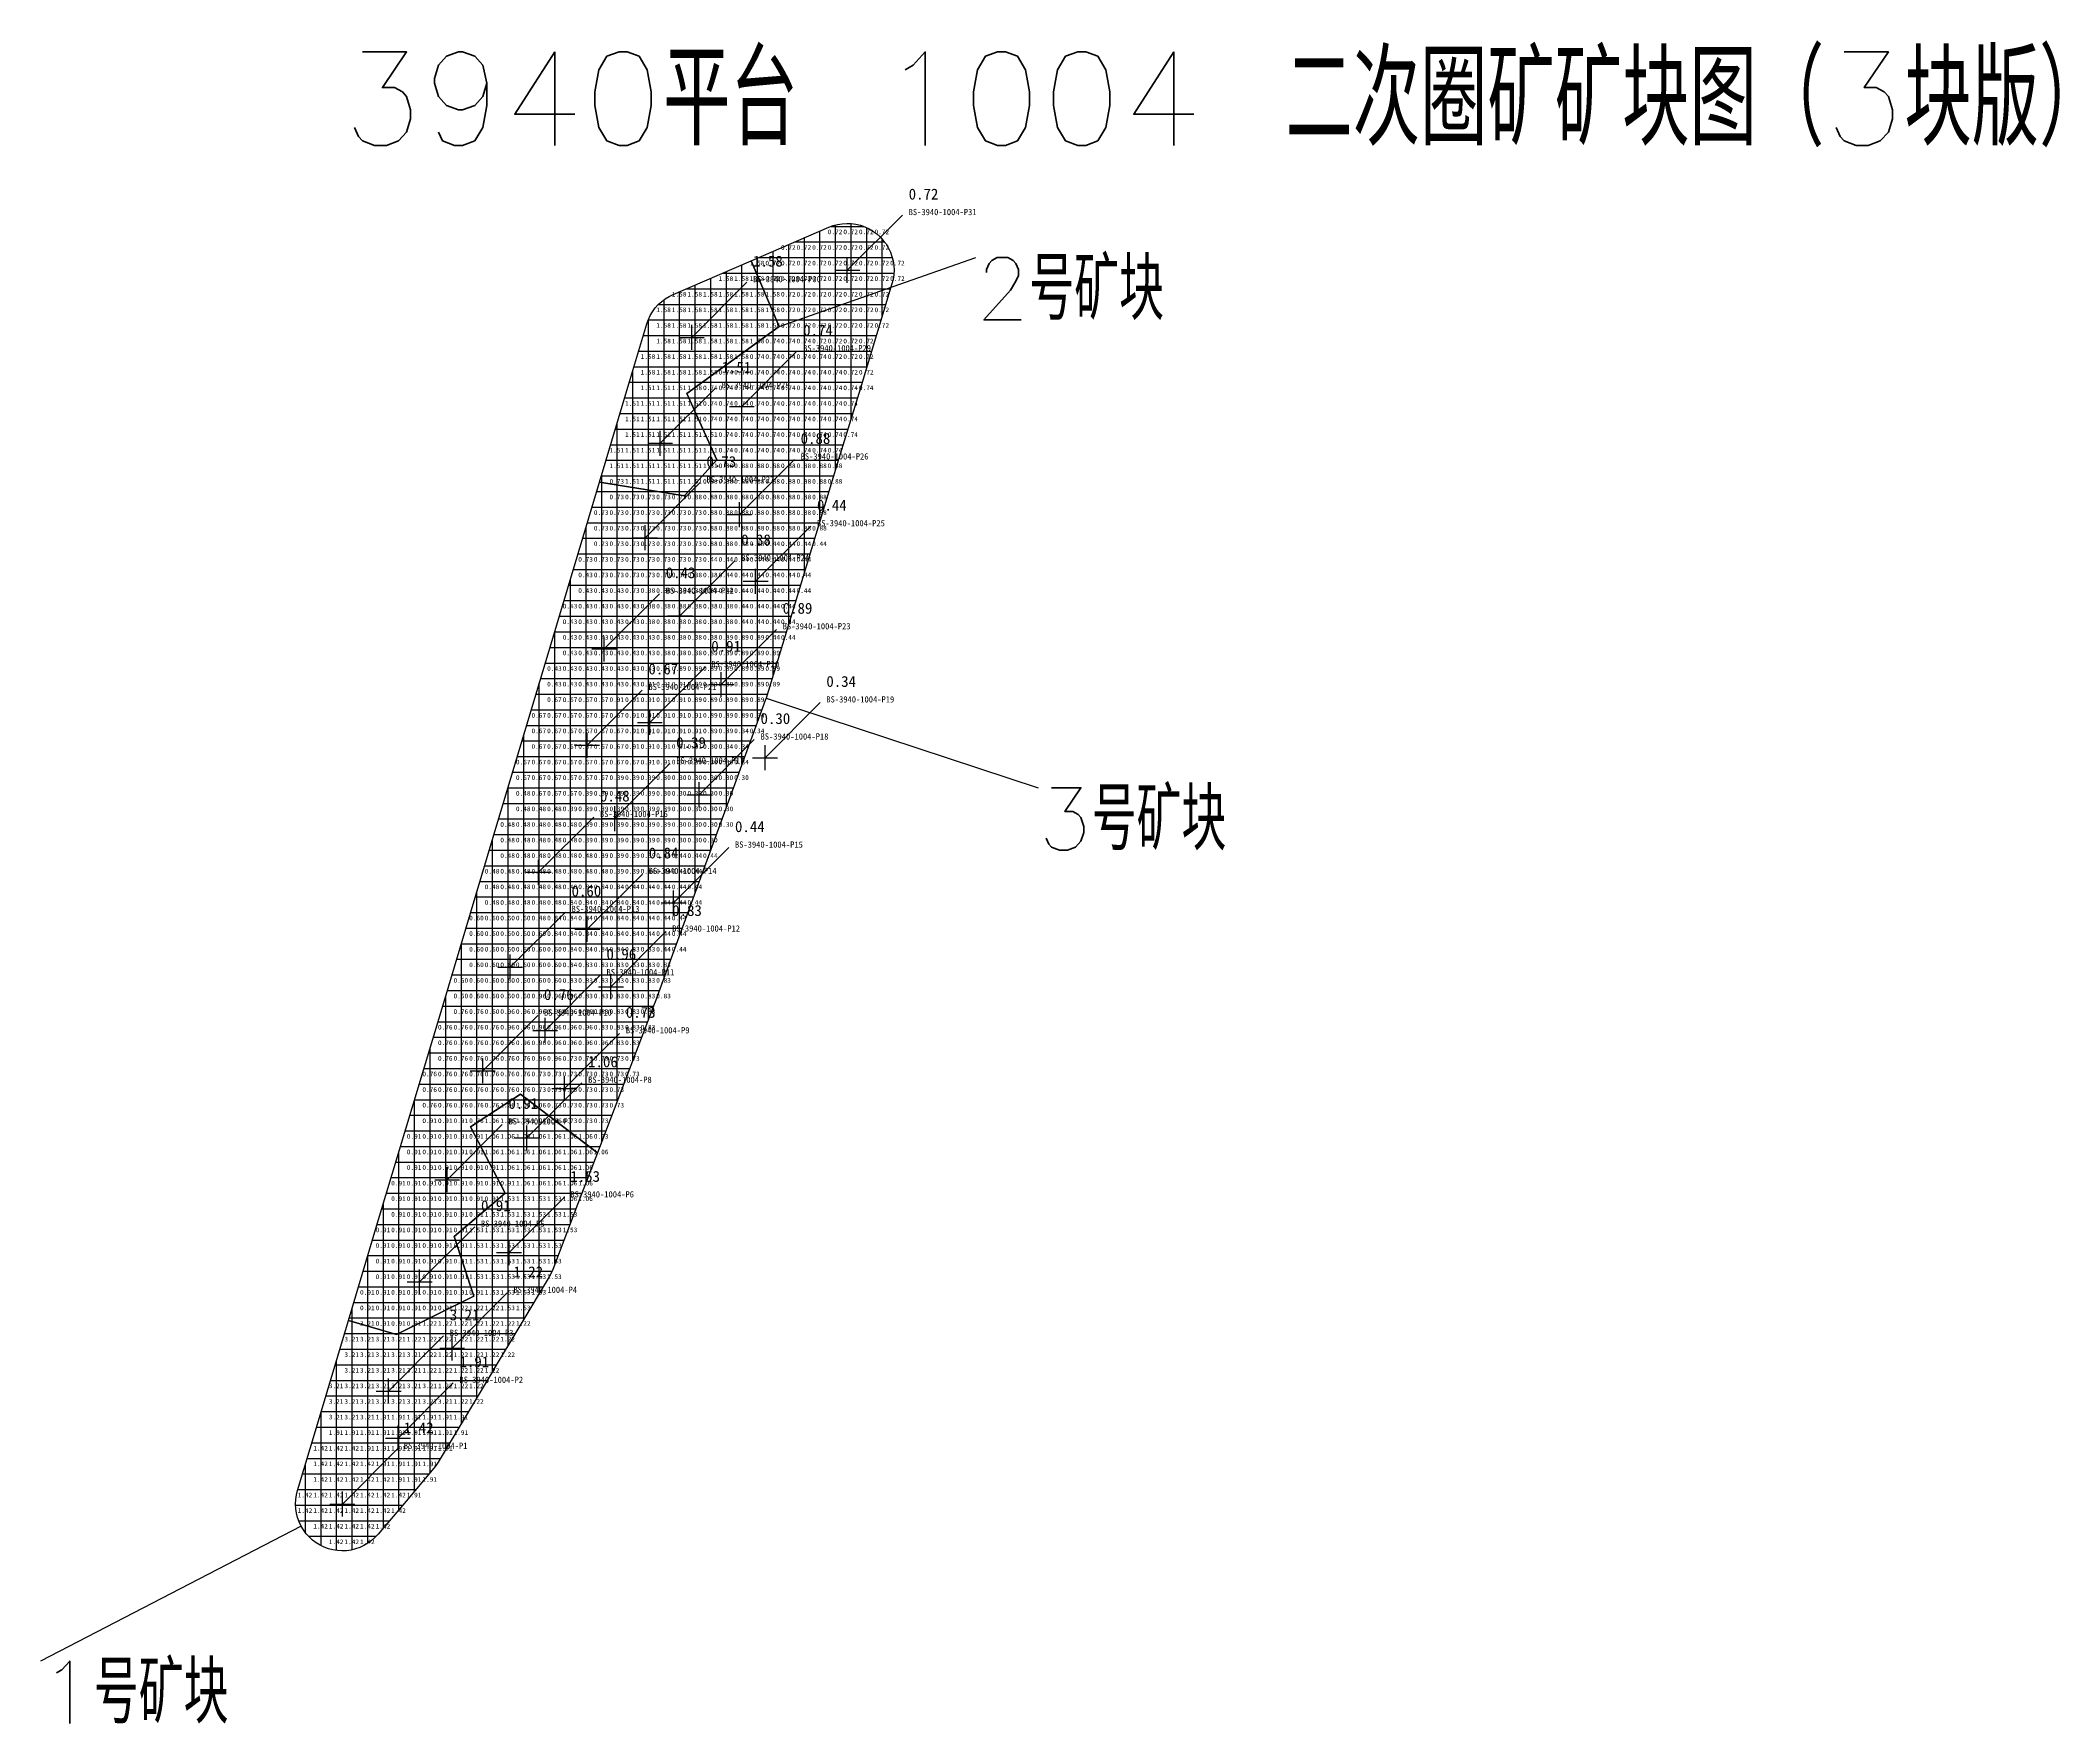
# Model space of a CAD drawing. Header units: metres. Extents: x 470068 to 470198, y 4349638 to 4349746.
import ezdxf

# ---------------------------------------------------------------- set-up
doc = ezdxf.new("R2010")
doc.units = ezdxf.units.M
for name, color, linetype in [('0.500-1.000', 4, 'Continuous'), ('1.500-3.000', 1, 'Continuous'), ('报告', 7, 'Continuous'), ('点', 7, 'Continuous'), ('爆区方格网', 7, 'Continuous'), ('线条', 7, 'Continuous'), ('钻孔', 7, 'Continuous')]:
    doc.layers.add(name, color=color, linetype=linetype)
doc.styles.add('CN_SHX', font='txt.shx', dxfattribs={"bigfont": 'gbcbig.shx'})
doc.styles.add('CN_TTF', font='simsunb.ttf')

msp = doc.modelspace()

# ---------------------------------------------------------------- linework, layer by layer
at = {"layer": '0.500-1.000', "color": 4, "lineweight": 30}
msp.add_lwpolyline([(470093.83, 4349684.08), (470097.05, 4349694.84), (470101.12, 4349708.45), (470103.86, 4349717.6), (470109.32, 4349716.73), (470111.39, 4349719.02), (470109.46, 4349723.28), (470115.39, 4349727.57), (470113.58, 4349731.79), (470118.57, 4349733.94), (470118.84, 4349734.05), (470119.13, 4349734.12), (470119.42, 4349734.17), (470119.72, 4349734.19), (470120.01, 4349734.18), (470120.31, 4349734.14), (470120.6, 4349734.07), (470120.88, 4349733.97), (470121.15, 4349733.84), (470121.4, 4349733.69), (470121.64, 4349733.52), (470121.86, 4349733.32), (470122.06, 4349733.1), (470122.24, 4349732.87), (470122.39, 4349732.61), (470122.52, 4349732.35), (470122.62, 4349732.07), (470122.69, 4349731.78), (470122.74, 4349731.49), (470122.75, 4349731.19), (470122.74, 4349730.89), (470122.7, 4349730.6), (470122.62, 4349730.31), (470120.57, 4349723.56), (470119.13, 4349718.84), (470116.34, 4349709.64), (470114.54, 4349703.75), (470114.49, 4349703.59), (470112.37, 4349697.79), (470110.91, 4349693.8), (470109.27, 4349689.3), (470107.4, 4349684.21), (470107.39, 4349684.17), (470106.04, 4349680.64), (470103.73, 4349674.6), (470098.79, 4349678.36), (470095.58, 4349676.25), (470097.8, 4349672), (470094.54, 4349669.23), (470095.8, 4349665.39), (470090.84, 4349662.95), (470087.76, 4349663.83), (470089.76, 4349670.52), (470091.84, 4349677.47), (470093.83, 4349684.08)], close=True, dxfattribs=at)
at = {"layer": '1.500-3.000', "color": 1, "lineweight": 30}
for points in [[(470103.86, 4349717.6), (470105.88, 4349724.34), (470106.9, 4349727.74), (470107, 4349728.02), (470107.12, 4349728.28), (470107.27, 4349728.53), (470107.44, 4349728.77), (470107.63, 4349728.98), (470107.85, 4349729.18), (470108.08, 4349729.36), (470108.33, 4349729.51), (470108.59, 4349729.64), (470113.58, 4349731.79), (470115.39, 4349727.57), (470109.46, 4349723.28), (470111.39, 4349719.02), (470109.32, 4349716.73), (470103.86, 4349717.6)], [(470089.24, 4349649.73), (470089.01, 4349649.56), (470088.75, 4349649.41), (470088.49, 4349649.29), (470088.21, 4349649.19), (470087.93, 4349649.12), (470087.64, 4349649.08), (470087.34, 4349649.07), (470087.05, 4349649.09), (470086.76, 4349649.13), (470086.48, 4349649.2), (470086.21, 4349649.3), (470085.94, 4349649.43), (470085.69, 4349649.58), (470085.46, 4349649.76), (470085.24, 4349649.96), (470085.04, 4349650.17), (470084.87, 4349650.41), (470084.72, 4349650.66), (470084.6, 4349650.92), (470084.5, 4349651.2), (470084.43, 4349651.48), (470084.38, 4349651.77), (470084.37, 4349652.06), (470084.38, 4349652.36), (470084.42, 4349652.65), (470084.5, 4349652.93), (470085.71, 4349656.97), (470087.76, 4349663.83), (470090.84, 4349662.95), (470095.8, 4349665.39), (470094.54, 4349669.23), (470097.8, 4349672), (470095.58, 4349676.25), (470098.79, 4349678.36), (470103.73, 4349674.6), (470102.45, 4349671.28), (470100.86, 4349667.12), (470100.75, 4349666.88), (470100.63, 4349666.65), (470098.81, 4349663.6), (470096.98, 4349660.54), (470096.98, 4349660.53), (470095.25, 4349657.64), (470093.51, 4349654.76), (470093.38, 4349654.56), (470093.23, 4349654.37), (470091.45, 4349652.25), (470089.66, 4349650.14), (470089.46, 4349649.92), (470089.24, 4349649.73)]]:
    msp.add_lwpolyline(points, close=True, dxfattribs=at)
at = {"layer": '爆区方格网', "color": 4}
for p, q in [((470117, 4349711.83), (470117, 4349733.27)), ((470118, 4349715.11), (470118, 4349733.7)), ((470118.72, 4349734), (470120.79, 4349734)), ((470119, 4349718.4), (470119, 4349734.09)), ((470120, 4349721.69), (470120, 4349734.18)), ((470121, 4349724.97), (470121, 4349733.91)), ((470122, 4349728.26), (470122, 4349733.17)), ((470114, 4349730.81), (470114, 4349731.97)), ((470114.06, 4349732), (470122.64, 4349732)), ((470115, 4349728.49), (470115, 4349732.4)), ((470116, 4349708.54), (470116, 4349732.84)), ((470116.38, 4349733), (470122.14, 4349733)), ((470113.92, 4349731), (470122.74, 4349731)), ((470114.35, 4349730), (470122.53, 4349730)), ((470114.78, 4349729), (470122.22, 4349729)), ((470115.21, 4349728), (470121.92, 4349728)), ((470114.6, 4349727), (470121.62, 4349727)), ((470115, 4349705.25), (470115, 4349727.29)), ((470113, 4349699.51), (470113, 4349725.84)), ((470113.22, 4349726), (470121.31, 4349726)), ((470114, 4349702.25), (470114, 4349726.56)), ((470111, 4349719.87), (470111, 4349724.39)), ((470111.84, 4349725), (470121.01, 4349725)), ((470112, 4349696.78), (470112, 4349725.12)), ((470109.59, 4349723), (470120.4, 4349723)), ((470110, 4349722.09), (470110, 4349723.67)), ((470110.46, 4349724), (470120.7, 4349724)), ((470110.04, 4349722), (470120.1, 4349722)), ((470110.49, 4349721), (470119.79, 4349721)), ((470110.94, 4349720), (470119.49, 4349720)), ((470111.37, 4349719), (470119.18, 4349719)), ((470104, 4349675.32), (470104, 4349717.58)), ((470110.47, 4349718), (470118.88, 4349718)), ((470111, 4349694.04), (470111, 4349718.59)), ((470103.68, 4349717), (470107.65, 4349717)), ((470105, 4349677.93), (470105, 4349717.42)), ((470106, 4349680.54), (470106, 4349717.26)), ((470107, 4349683.15), (470107, 4349717.1)), ((470108, 4349685.84), (470108, 4349716.94)), ((470109, 4349688.57), (470109, 4349716.78)), ((470109.57, 4349717), (470118.57, 4349717)), ((470110, 4349691.31), (470110, 4349717.48)), ((470103.08, 4349715), (470117.97, 4349715)), ((470103.38, 4349716), (470118.27, 4349716)), ((470102.78, 4349714), (470117.66, 4349714)), ((470103, 4349675.16), (470103, 4349714.72)), ((470102.49, 4349713), (470117.36, 4349713)), ((470102, 4349675.92), (470102, 4349711.38)), ((470102.19, 4349712), (470117.05, 4349712)), ((470101.59, 4349710), (470116.44, 4349710)), ((470101.89, 4349711), (470116.75, 4349711)), ((470101.29, 4349709), (470116.14, 4349709)), ((470100.99, 4349708), (470115.84, 4349708)), ((470101, 4349676.68), (470101, 4349708.04)), ((470100.39, 4349706), (470115.23, 4349706)), ((470100.69, 4349707), (470115.53, 4349707)), ((470100, 4349677.44), (470100, 4349704.7)), ((470100.09, 4349705), (470114.92, 4349705)), ((470099.79, 4349704), (470114.62, 4349704)), ((470099.49, 4349703), (470114.27, 4349703)), ((470098.89, 4349701), (470113.54, 4349701)), ((470099, 4349678.2), (470099, 4349701.36)), ((470099.19, 4349702), (470113.91, 4349702)), ((470098.59, 4349700), (470113.18, 4349700)), ((470098.29, 4349699), (470112.81, 4349699)), ((470097.69, 4349697), (470112.08, 4349697)), ((470097.99, 4349698), (470112.45, 4349698)), ((470098, 4349677.84), (470098, 4349698.02)), ((470097.39, 4349696), (470111.72, 4349696)), ((470097, 4349677.18), (470097, 4349694.68)), ((470097.09, 4349695), (470111.35, 4349695)), ((470096.5, 4349693), (470110.62, 4349693)), ((470096.79, 4349694), (470110.98, 4349694)), ((470096.2, 4349692), (470110.25, 4349692)), ((470095.9, 4349691), (470109.89, 4349691)), ((470096, 4349676.53), (470096, 4349691.35)), ((470095.6, 4349690), (470109.52, 4349690)), ((470095, 4349669.62), (470095, 4349688.01)), ((470095, 4349688), (470108.79, 4349688)), ((470095.3, 4349689), (470109.16, 4349689)), ((470094.7, 4349687), (470108.42, 4349687)), ((470094.4, 4349686), (470108.06, 4349686)), ((470093.8, 4349684), (470107.32, 4349684)), ((470094, 4349664.51), (470094, 4349684.67)), ((470094.1, 4349685), (470107.69, 4349685)), ((470093.5, 4349683), (470106.94, 4349683)), ((470093, 4349664.02), (470093, 4349681.33)), ((470093.2, 4349682), (470106.56, 4349682)), ((470092.9, 4349681), (470106.18, 4349681)), ((470092.3, 4349679), (470105.41, 4349679)), ((470092.6, 4349680), (470105.79, 4349680)), ((470092, 4349678), (470098.24, 4349678)), ((470092, 4349663.52), (470092, 4349677.99)), ((470099.27, 4349678), (470105.03, 4349678)), ((470091.7, 4349677), (470096.72, 4349677)), ((470100.58, 4349677), (470104.64, 4349677)), ((470091.1, 4349675), (470096.23, 4349675)), ((470091.4, 4349676), (470095.71, 4349676)), ((470096, 4349670.47), (470096, 4349675.44)), ((470101.89, 4349676), (470104.26, 4349676)), ((470103.21, 4349675), (470103.88, 4349675)), ((470090.81, 4349674), (470096.75, 4349674)), ((470091, 4349663.03), (470091, 4349674.65)), ((470090.51, 4349673), (470097.28, 4349673)), ((470097, 4349671.32), (470097, 4349673.53)), ((470089.91, 4349671), (470096.62, 4349671)), ((470090, 4349663.19), (470090, 4349671.31)), ((470090.21, 4349672), (470097.8, 4349672)), ((470089.61, 4349670), (470095.44, 4349670)), ((470089.31, 4349669), (470094.62, 4349669)), ((470089, 4349663.48), (470089, 4349667.97)), ((470089.01, 4349668), (470094.94, 4349668)), ((470095, 4349665), (470095, 4349667.83)), ((470088.41, 4349666), (470095.6, 4349666)), ((470088.71, 4349667), (470095.27, 4349667)), ((470088, 4349663.76), (470088, 4349664.63)), ((470088.11, 4349665), (470095, 4349665)), ((470087.81, 4349664), (470092.97, 4349664)), ((470090.67, 4349663), (470090.93, 4349663))]:
    msp.add_line(p, q, dxfattribs=at)
at = {"layer": '爆区方格网', "color": 1}
for p, q in [((470111, 4349724.39), (470111, 4349730.68)), ((470111.74, 4349731), (470113.92, 4349731)), ((470112, 4349725.12), (470112, 4349731.11)), ((470113, 4349725.84), (470113, 4349731.54)), ((470114, 4349726.56), (470114, 4349730.81)), ((470108, 4349716.94), (470108, 4349729.3)), ((470109, 4349716.78), (470109, 4349729.82)), ((470109.42, 4349730), (470114.35, 4349730)), ((470110, 4349723.67), (470110, 4349730.25)), ((470106.99, 4349728), (470115.21, 4349728)), ((470107, 4349717.1), (470107, 4349728.02)), ((470107.65, 4349729), (470114.78, 4349729)), ((470115, 4349727.29), (470115, 4349728.49)), ((470106.68, 4349727), (470114.6, 4349727)), ((470106.38, 4349726), (470113.22, 4349726)), ((470106, 4349717.26), (470106, 4349724.74)), ((470106.08, 4349725), (470111.84, 4349725)), ((470105.48, 4349723), (470109.59, 4349723)), ((470105.78, 4349724), (470110.46, 4349724)), ((470105.18, 4349722), (470110.04, 4349722)), ((470110, 4349717.48), (470110, 4349722.09)), ((470104.88, 4349721), (470110.49, 4349721)), ((470105, 4349717.42), (470105, 4349721.4)), ((470104.28, 4349719), (470111.37, 4349719)), ((470104.58, 4349720), (470110.94, 4349720)), ((470111, 4349718.59), (470111, 4349719.87)), ((470103.98, 4349718), (470110.47, 4349718)), ((470104, 4349717.58), (470104, 4349718.06)), ((470107.65, 4349717), (470109.57, 4349717)), ((470098, 4349662.24), (470098, 4349677.84)), ((470098.24, 4349678), (470099.27, 4349678)), ((470099, 4349663.92), (470099, 4349678.2)), ((470100, 4349665.59), (470100, 4349677.44)), ((470096, 4349675.44), (470096, 4349676.53)), ((470096.72, 4349677), (470100.58, 4349677)), ((470097, 4349673.53), (470097, 4349677.18)), ((470101, 4349667.49), (470101, 4349676.68)), ((470095.71, 4349676), (470101.89, 4349676)), ((470096.23, 4349675), (470103.21, 4349675)), ((470102, 4349670.1), (470102, 4349675.92)), ((470103, 4349672.71), (470103, 4349675.16)), ((470096.75, 4349674), (470103.49, 4349674)), ((470097.28, 4349673), (470103.11, 4349673)), ((470096.62, 4349671), (470102.34, 4349671)), ((470097, 4349660.56), (470097, 4349671.32)), ((470097.8, 4349672), (470102.73, 4349672)), ((470095.44, 4349670), (470101.96, 4349670)), ((470096, 4349658.9), (470096, 4349670.47)), ((470094.62, 4349669), (470101.58, 4349669)), ((470095, 4349667.83), (470095, 4349669.62)), ((470094.94, 4349668), (470101.2, 4349668)), ((470095.27, 4349667), (470100.81, 4349667)), ((470095.6, 4349666), (470100.24, 4349666)), ((470094, 4349655.57), (470094, 4349664.51)), ((470095, 4349657.23), (470095, 4349665)), ((470095, 4349665), (470099.65, 4349665)), ((470088, 4349649.14), (470088, 4349663.76)), ((470089, 4349649.55), (470089, 4349663.48)), ((470090, 4349650.54), (470090, 4349663.19)), ((470092, 4349652.91), (470092, 4349663.52)), ((470092.97, 4349664), (470099.05, 4349664)), ((470093, 4349654.09), (470093, 4349664.02)), ((470087.21, 4349662), (470097.86, 4349662)), ((470087.51, 4349663), (470090.67, 4349663)), ((470090.93, 4349663), (470098.45, 4349663)), ((470091, 4349651.72), (470091, 4349663.03)), ((470086.91, 4349661), (470097.26, 4349661)), ((470087, 4349649.09), (470087, 4349661.29)), ((470086.61, 4349660), (470096.66, 4349660)), ((470086.31, 4349659), (470096.06, 4349659)), ((470085.71, 4349657), (470094.86, 4349657)), ((470086, 4349649.4), (470086, 4349657.96)), ((470086.01, 4349658), (470095.46, 4349658)), ((470085.41, 4349656), (470094.26, 4349656)), ((470085, 4349650.23), (470085, 4349654.62)), ((470085.11, 4349655), (470093.66, 4349655)), ((470084.52, 4349653), (470092.08, 4349653)), ((470084.82, 4349654), (470092.92, 4349654)), ((470084.37, 4349652), (470091.24, 4349652)), ((470084.57, 4349651), (470090.39, 4349651)), ((470085.2, 4349650), (470089.54, 4349650))]:
    msp.add_line(p, q, dxfattribs=at)
at = {"layer": '线条', "color": 7}
for p, q in [((470115.39, 4349727.57), (470128, 4349732)), ((470114.54, 4349703.75), (470132, 4349698)), ((470084.72, 4349650.66), (470068, 4349642))]:
    msp.add_line(p, q, dxfattribs=at)
at = {"layer": '钻孔', "color": 4}
for p, q in [((470119.75, 4349731.19), (470123.29, 4349734.72)), ((470119.75, 4349730.39), (470119.75, 4349731.99)), ((470118.95, 4349731.19), (470120.55, 4349731.19)), ((470112.99, 4349722.45), (470116.52, 4349725.99)), ((470112.99, 4349721.65), (470112.99, 4349723.25)), ((470112.19, 4349722.45), (470113.79, 4349722.45)), ((470112.83, 4349715.52), (470116.36, 4349719.05)), ((470106.79, 4349714.03), (470110.32, 4349717.57)), ((470112.83, 4349714.72), (470112.83, 4349716.32)), ((470112.03, 4349715.52), (470113.62, 4349715.52)), ((470105.99, 4349714.03), (470107.59, 4349714.03)), ((470106.79, 4349713.23), (470106.79, 4349714.83)), ((470111.67, 4349704.62), (470115.21, 4349708.16)), ((470107.09, 4349702.19), (470110.63, 4349705.73)), ((470111.67, 4349703.83), (470111.67, 4349705.42)), ((470103.06, 4349700.73), (470106.6, 4349704.27)), ((470110.87, 4349704.62), (470112.47, 4349704.62)), ((470106.29, 4349702.19), (470107.89, 4349702.19)), ((470107.09, 4349701.39), (470107.09, 4349702.99)), ((470103.06, 4349699.93), (470103.06, 4349701.53)), ((470102.26, 4349700.73), (470103.86, 4349700.73)), ((470103.08, 4349688.93), (470106.62, 4349692.47)), ((470098.13, 4349686.5), (470101.67, 4349690.03)), ((470103.08, 4349688.13), (470103.08, 4349689.73)), ((470102.28, 4349688.93), (470103.88, 4349688.93)), ((470104.59, 4349685.24), (470108.12, 4349688.78)), ((470097.33, 4349686.5), (470098.93, 4349686.5)), ((470098.13, 4349685.7), (470098.13, 4349687.3)), ((470100.38, 4349682.44), (470103.91, 4349685.98)), ((470103.79, 4349685.24), (470105.39, 4349685.24)), ((470104.59, 4349684.44), (470104.59, 4349686.04)), ((470096.37, 4349679.85), (470099.9, 4349683.39)), ((470100.38, 4349681.64), (470100.38, 4349683.24)), ((470099.58, 4349682.44), (470101.17, 4349682.44)), ((470101.61, 4349678.72), (470105.15, 4349682.25)), ((470096.37, 4349679.05), (470096.37, 4349680.65)), ((470095.57, 4349679.85), (470097.17, 4349679.85)), ((470101.61, 4349677.92), (470101.61, 4349679.52)), ((470100.81, 4349678.72), (470102.41, 4349678.72)), ((470094.09, 4349672.87), (470097.62, 4349676.41)), ((470094.09, 4349672.07), (470094.09, 4349673.67)), ((470093.29, 4349672.87), (470094.89, 4349672.87)), ((470092.32, 4349666.32), (470095.86, 4349669.85)), ((470092.32, 4349665.52), (470092.32, 4349667.12)), ((470091.52, 4349666.32), (470093.12, 4349666.32))]:
    msp.add_line(p, q, dxfattribs=at)
at = {"layer": '钻孔', "color": 1}
for p, q in [((470109.78, 4349726.88), (470113.31, 4349730.42)), ((470108.97, 4349726.88), (470110.58, 4349726.88)), ((470109.78, 4349726.08), (470109.78, 4349727.68)), ((470107.75, 4349720.09), (470111.29, 4349723.62)), ((470107.75, 4349719.29), (470107.75, 4349720.89)), ((470106.95, 4349720.09), (470108.55, 4349720.09)), ((470098.06, 4349668.19), (470101.59, 4349671.73)), ((470098.06, 4349667.39), (470098.06, 4349668.99)), ((470097.26, 4349668.19), (470098.86, 4349668.19)), ((470090.94, 4349656.3), (470094.48, 4349659.84)), ((470090.94, 4349655.5), (470090.94, 4349657.1)), ((470090.14, 4349656.3), (470091.74, 4349656.3))]:
    msp.add_line(p, q, dxfattribs=at)
at = {"layer": '钻孔', "color": 8}
for p, q in [((470113.87, 4349711.24), (470117.41, 4349714.77)), ((470109.02, 4349709.02), (470112.55, 4349712.55)), ((470113.07, 4349711.24), (470114.67, 4349711.24)), ((470113.87, 4349710.44), (470113.87, 4349712.04)), ((470104.17, 4349706.9), (470107.71, 4349710.44)), ((470109.02, 4349708.22), (470109.02, 4349709.82)), ((470108.22, 4349709.02), (470109.82, 4349709.02)), ((470104.17, 4349706.1), (470104.17, 4349707.7)), ((470103.37, 4349706.9), (470104.97, 4349706.9)), ((470114.48, 4349699.93), (470118.01, 4349703.47)), ((470110.26, 4349697.55), (470113.79, 4349701.09)), ((470104.84, 4349696.02), (470108.38, 4349699.55)), ((470113.68, 4349699.93), (470115.28, 4349699.93)), ((470114.48, 4349699.13), (470114.48, 4349700.73)), ((470110.26, 4349696.75), (470110.26, 4349698.35)), ((470109.46, 4349697.55), (470111.06, 4349697.55)), ((470099.95, 4349692.58), (470103.49, 4349696.12)), ((470104.04, 4349696.02), (470105.64, 4349696.02)), ((470104.84, 4349695.22), (470104.84, 4349696.82)), ((470099.95, 4349691.78), (470099.95, 4349693.38)), ((470108.61, 4349690.62), (470112.15, 4349694.16)), ((470099.15, 4349692.58), (470100.75, 4349692.58)), ((470107.81, 4349690.62), (470109.41, 4349690.62)), ((470108.61, 4349689.82), (470108.61, 4349691.42))]:
    msp.add_line(p, q, dxfattribs=at)
at = {"layer": '钻孔', "color": 5}
for p, q in [((470099.2, 4349675.55), (470102.73, 4349679.08)), ((470099.2, 4349674.75), (470099.2, 4349676.35)), ((470098.4, 4349675.55), (470100, 4349675.55)), ((470094.41, 4349662.07), (470097.94, 4349665.61)), ((470093.61, 4349662.07), (470095.21, 4349662.07)), ((470094.41, 4349661.27), (470094.41, 4349662.87)), ((470087.37, 4349652.07), (470090.91, 4349655.61)), ((470087.37, 4349651.27), (470087.37, 4349652.87)), ((470086.57, 4349652.07), (470088.17, 4349652.07))]:
    msp.add_line(p, q, dxfattribs=at)
at = {"layer": '钻孔', "color": 2}
for p, q in [((470090.33, 4349659.31), (470093.86, 4349662.85)), ((470089.53, 4349659.31), (470091.13, 4349659.31)), ((470090.33, 4349658.51), (470090.33, 4349660.11))]:
    msp.add_line(p, q, dxfattribs=at)

# ---------------------------------------------------------------- texts
at = {"layer": '报告', "style": 'CN_SHX'}
msp.add_text('3940平台 1004 二次圈矿矿块图（3块版）', height=6, dxfattribs=at).set_placement((470087.37, 4349739.19))
at = {"layer": '点', "color": 4, "style": 'CN_TTF'}
for s, p in [('0.72', (470118.5, 4349733.5)), ('0.72', (470119.5, 4349733.5)), ('0.72', (470120.5, 4349733.5)), ('0.72', (470121.5, 4349733.5)), ('0.72', (470115.5, 4349732.5)), ('0.72', (470116.5, 4349732.5)), ('0.72', (470117.5, 4349732.5)), ('0.72', (470118.5, 4349732.5)), ('0.72', (470119.5, 4349732.5)), ('0.72', (470120.5, 4349732.5)), ('0.72', (470121.5, 4349732.5)), ('0.72', (470114.5, 4349731.5)), ('0.72', (470114.5, 4349730.5)), ('0.72', (470115.5, 4349731.5)), ('0.72', (470115.5, 4349730.5)), ('0.72', (470116.5, 4349731.5)), ('0.72', (470116.5, 4349730.5)), ('0.72', (470117.5, 4349731.5)), ('0.72', (470117.5, 4349730.5)), ('0.72', (470118.5, 4349731.5)), ('0.72', (470118.5, 4349730.5)), ('0.72', (470119.5, 4349731.5)), ('0.72', (470119.5, 4349730.5)), ('0.72', (470120.5, 4349731.5)), ('0.72', (470120.5, 4349730.5)), ('0.72', (470121.5, 4349731.5)), ('0.72', (470121.5, 4349730.5)), ('0.72', (470122.5, 4349731.5)), ('0.72', (470122.5, 4349730.5)), ('0.72', (470115.5, 4349729.5)), ('0.72', (470116.5, 4349729.5)), ('0.72', (470117.5, 4349729.5)), ('0.72', (470118.5, 4349729.5)), ('0.72', (470119.5, 4349729.5)), ('0.72', (470120.5, 4349729.5)), ('0.72', (470121.5, 4349729.5)), ('0.72', (470115.5, 4349728.5)), ('0.72', (470116.5, 4349728.5)), ('0.72', (470117.5, 4349728.5)), ('0.72', (470118.5, 4349728.5)), ('0.72', (470119.5, 4349728.5)), ('0.72', (470120.5, 4349728.5)), ('0.72', (470121.5, 4349728.5)), ('0.74', (470114.5, 4349726.5)), ('0.72', (470115.5, 4349727.5)), ('0.74', (470115.5, 4349726.5)), ('0.72', (470116.5, 4349727.5)), ('0.74', (470116.5, 4349726.5)), ('0.72', (470117.5, 4349727.5)), ('0.72', (470117.5, 4349726.5)), ('0.72', (470118.5, 4349727.5)), ('0.72', (470118.5, 4349726.5)), ('0.72', (470119.5, 4349727.5)), ('0.72', (470119.5, 4349726.5)), ('0.72', (470120.5, 4349727.5)), ('0.72', (470120.5, 4349726.5)), ('0.72', (470121.5, 4349727.5)), ('0.74', (470113.5, 4349725.5)), ('0.74', (470114.5, 4349725.5)), ('0.74', (470115.5, 4349725.5)), ('0.74', (470116.5, 4349725.5)), ('0.74', (470117.5, 4349725.5)), ('0.72', (470118.5, 4349725.5)), ('0.72', (470119.5, 4349725.5)), ('0.72', (470120.5, 4349725.5)), ('0.74', (470111.5, 4349724.5)), ('0.74', (470112.5, 4349724.5)), ('0.74', (470113.5, 4349724.5)), ('0.74', (470114.5, 4349724.5)), ('0.74', (470115.5, 4349724.5)), ('0.74', (470116.5, 4349724.5)), ('0.74', (470117.5, 4349724.5)), ('0.74', (470118.5, 4349724.5)), ('0.72', (470119.5, 4349724.5)), ('0.72', (470120.5, 4349724.5)), ('0.74', (470110.5, 4349723.5)), ('0.74', (470110.5, 4349722.5)), ('0.74', (470111.5, 4349723.5)), ('0.74', (470111.5, 4349722.5)), ('0.74', (470112.5, 4349723.5)), ('0.74', (470112.5, 4349722.5)), ('0.74', (470113.5, 4349723.5)), ('0.74', (470113.5, 4349722.5)), ('0.74', (470114.5, 4349723.5)), ('0.74', (470114.5, 4349722.5)), ('0.74', (470115.5, 4349723.5)), ('0.74', (470115.5, 4349722.5)), ('0.74', (470116.5, 4349723.5)), ('0.74', (470116.5, 4349722.5)), ('0.74', (470117.5, 4349723.5)), ('0.74', (470117.5, 4349722.5)), ('0.74', (470118.5, 4349723.5)), ('0.74', (470118.5, 4349722.5)), ('0.74', (470119.5, 4349723.5)), ('0.74', (470119.5, 4349722.5)), ('0.74', (470120.5, 4349723.5)), ('0.74', (470110.5, 4349721.5)), ('0.74', (470111.5, 4349721.5)), ('0.74', (470112.5, 4349721.5)), ('0.74', (470113.5, 4349721.5)), ('0.74', (470114.5, 4349721.5)), ('0.74', (470115.5, 4349721.5)), ('0.74', (470116.5, 4349721.5)), ('0.74', (470117.5, 4349721.5)), ('0.74', (470118.5, 4349721.5)), ('0.74', (470119.5, 4349721.5)), ('0.74', (470111.5, 4349720.5)), ('0.74', (470112.5, 4349720.5)), ('0.74', (470113.5, 4349720.5)), ('0.74', (470114.5, 4349720.5)), ('0.74', (470115.5, 4349720.5)), ('0.74', (470116.5, 4349720.5)), ('0.74', (470117.5, 4349720.5)), ('0.74', (470118.5, 4349720.5)), ('0.74', (470119.5, 4349720.5)), ('0.74', (470111.5, 4349719.5)), ('0.74', (470112.5, 4349719.5)), ('0.74', (470113.5, 4349719.5)), ('0.74', (470114.5, 4349719.5)), ('0.74', (470115.5, 4349719.5)), ('0.74', (470116.5, 4349719.5)), ('0.74', (470117.5, 4349719.5)), ('0.74', (470118.5, 4349719.5)), ('0.73', (470104.5, 4349717.5)), ('0.88', (470110.5, 4349717.5)), ('0.88', (470111.5, 4349718.5)), ('0.88', (470111.5, 4349717.5)), ('0.88', (470112.5, 4349718.5)), ('0.88', (470112.5, 4349717.5)), ('0.88', (470113.5, 4349718.5)), ('0.88', (470113.5, 4349717.5)), ('0.88', (470114.5, 4349718.5)), ('0.88', (470114.5, 4349717.5)), ('0.88', (470115.5, 4349718.5)), ('0.88', (470115.5, 4349717.5)), ('0.88', (470116.5, 4349718.5)), ('0.88', (470116.5, 4349717.5)), ('0.88', (470117.5, 4349718.5)), ('0.88', (470117.5, 4349717.5)), ('0.88', (470118.5, 4349718.5)), ('0.88', (470118.5, 4349717.5)), ('0.73', (470104.5, 4349716.5)), ('0.73', (470105.5, 4349716.5)), ('0.73', (470106.5, 4349716.5)), ('0.73', (470107.5, 4349716.5)), ('0.73', (470108.5, 4349716.5)), ('0.88', (470109.5, 4349716.5)), ('0.88', (470110.5, 4349716.5)), ('0.88', (470111.5, 4349716.5)), ('0.88', (470112.5, 4349716.5)), ('0.88', (470113.5, 4349716.5)), ('0.88', (470114.5, 4349716.5)), ('0.88', (470115.5, 4349716.5)), ('0.88', (470116.5, 4349716.5)), ('0.88', (470117.5, 4349716.5)), ('0.73', (470103.5, 4349715.5)), ('0.73', (470104.5, 4349715.5)), ('0.73', (470105.5, 4349715.5)), ('0.73', (470106.5, 4349715.5)), ('0.73', (470107.5, 4349715.5)), ('0.73', (470108.5, 4349715.5)), ('0.73', (470109.5, 4349715.5)), ('0.88', (470110.5, 4349715.5)), ('0.88', (470111.5, 4349715.5)), ('0.88', (470112.5, 4349715.5)), ('0.88', (470113.5, 4349715.5)), ('0.88', (470114.5, 4349715.5)), ('0.88', (470115.5, 4349715.5)), ('0.88', (470116.5, 4349715.5)), ('0.88', (470117.5, 4349715.5)), ('0.73', (470103.5, 4349714.5)), ('0.73', (470103.5, 4349713.5)), ('0.73', (470104.5, 4349714.5)), ('0.73', (470104.5, 4349713.5)), ('0.73', (470105.5, 4349714.5)), ('0.73', (470105.5, 4349713.5)), ('0.73', (470106.5, 4349714.5)), ('0.73', (470106.5, 4349713.5)), ('0.73', (470107.5, 4349714.5)), ('0.73', (470107.5, 4349713.5)), ('0.73', (470108.5, 4349714.5)), ('0.73', (470108.5, 4349713.5)), ('0.73', (470109.5, 4349714.5)), ('0.73', (470109.5, 4349713.5)), ('0.88', (470110.5, 4349714.5)), ('0.88', (470110.5, 4349713.5)), ('0.88', (470111.5, 4349714.5)), ('0.88', (470111.5, 4349713.5)), ('0.88', (470112.5, 4349714.5)), ('0.88', (470112.5, 4349713.5)), ('0.88', (470113.5, 4349714.5)), ('0.88', (470113.5, 4349713.5)), ('0.88', (470114.5, 4349714.5)), ('0.44', (470114.5, 4349713.5)), ('0.88', (470115.5, 4349714.5)), ('0.44', (470115.5, 4349713.5)), ('0.88', (470116.5, 4349714.5)), ('0.44', (470116.5, 4349713.5)), ('0.88', (470117.5, 4349714.5)), ('0.44', (470117.5, 4349713.5)), ('0.73', (470102.5, 4349712.5)), ('0.73', (470103.5, 4349712.5)), ('0.73', (470104.5, 4349712.5)), ('0.73', (470105.5, 4349712.5)), ('0.73', (470106.5, 4349712.5)), ('0.73', (470107.5, 4349712.5)), ('0.73', (470108.5, 4349712.5)), ('0.73', (470109.5, 4349712.5)), ('0.44', (470110.5, 4349712.5)), ('0.44', (470111.5, 4349712.5)), ('0.44', (470112.5, 4349712.5)), ('0.44', (470113.5, 4349712.5)), ('0.44', (470114.5, 4349712.5)), ('0.44', (470115.5, 4349712.5)), ('0.44', (470116.5, 4349712.5)), ('0.43', (470102.5, 4349711.5)), ('0.73', (470103.5, 4349711.5)), ('0.73', (470104.5, 4349711.5)), ('0.73', (470105.5, 4349711.5)), ('0.73', (470106.5, 4349711.5)), ('0.73', (470107.5, 4349711.5)), ('0.38', (470108.5, 4349711.5)), ('0.38', (470109.5, 4349711.5)), ('0.38', (470110.5, 4349711.5)), ('0.44', (470111.5, 4349711.5)), ('0.44', (470112.5, 4349711.5)), ('0.44', (470113.5, 4349711.5)), ('0.44', (470114.5, 4349711.5)), ('0.44', (470115.5, 4349711.5)), ('0.44', (470116.5, 4349711.5)), ('0.43', (470102.5, 4349710.5)), ('0.43', (470103.5, 4349710.5)), ('0.43', (470104.5, 4349710.5)), ('0.73', (470105.5, 4349710.5)), ('0.38', (470106.5, 4349710.5)), ('0.38', (470107.5, 4349710.5)), ('0.38', (470108.5, 4349710.5)), ('0.38', (470109.5, 4349710.5)), ('0.38', (470110.5, 4349710.5)), ('0.44', (470111.5, 4349710.5)), ('0.44', (470112.5, 4349710.5)), ('0.44', (470113.5, 4349710.5)), ('0.44', (470114.5, 4349710.5)), ('0.44', (470115.5, 4349710.5)), ('0.44', (470116.5, 4349710.5)), ('0.43', (470101.5, 4349709.5)), ('0.43', (470101.5, 4349708.5)), ('0.43', (470102.5, 4349709.5)), ('0.43', (470102.5, 4349708.5)), ('0.43', (470103.5, 4349709.5)), ('0.43', (470103.5, 4349708.5)), ('0.43', (470104.5, 4349709.5)), ('0.43', (470104.5, 4349708.5)), ('0.43', (470105.5, 4349709.5)), ('0.43', (470105.5, 4349708.5)), ('0.38', (470106.5, 4349709.5)), ('0.38', (470106.5, 4349708.5)), ('0.38', (470107.5, 4349709.5)), ('0.38', (470107.5, 4349708.5)), ('0.38', (470108.5, 4349709.5)), ('0.38', (470108.5, 4349708.5)), ('0.38', (470109.5, 4349709.5)), ('0.38', (470109.5, 4349708.5)), ('0.38', (470110.5, 4349709.5)), ('0.38', (470110.5, 4349708.5)), ('0.38', (470111.5, 4349709.5)), ('0.38', (470111.5, 4349708.5)), ('0.44', (470112.5, 4349709.5)), ('0.44', (470112.5, 4349708.5)), ('0.44', (470113.5, 4349709.5)), ('0.44', (470113.5, 4349708.5)), ('0.44', (470114.5, 4349709.5)), ('0.44', (470114.5, 4349708.5)), ('0.44', (470115.5, 4349709.5)), ('0.44', (470115.5, 4349708.5)), ('0.43', (470101.5, 4349707.5)), ('0.43', (470102.5, 4349707.5)), ('0.43', (470103.5, 4349707.5)), ('0.43', (470104.5, 4349707.5)), ('0.43', (470105.5, 4349707.5)), ('0.43', (470106.5, 4349707.5)), ('0.38', (470107.5, 4349707.5)), ('0.38', (470108.5, 4349707.5)), ('0.38', (470109.5, 4349707.5)), ('0.38', (470110.5, 4349707.5)), ('0.89', (470111.5, 4349707.5)), ('0.89', (470112.5, 4349707.5)), ('0.89', (470113.5, 4349707.5)), ('0.44', (470114.5, 4349707.5)), ('0.44', (470115.5, 4349707.5)), ('0.43', (470101.5, 4349706.5)), ('0.43', (470102.5, 4349706.5)), ('0.43', (470103.5, 4349706.5)), ('0.43', (470104.5, 4349706.5)), ('0.43', (470105.5, 4349706.5)), ('0.43', (470106.5, 4349706.5)), ('0.38', (470107.5, 4349706.5)), ('0.38', (470108.5, 4349706.5)), ('0.38', (470109.5, 4349706.5)), ('0.89', (470110.5, 4349706.5)), ('0.89', (470111.5, 4349706.5)), ('0.89', (470112.5, 4349706.5)), ('0.89', (470113.5, 4349706.5)), ('0.89', (470114.5, 4349706.5)), ('0.43', (470100.5, 4349705.5)), ('0.43', (470100.5, 4349704.5)), ('0.43', (470101.5, 4349705.5)), ('0.43', (470101.5, 4349704.5)), ('0.43', (470102.5, 4349705.5)), ('0.43', (470102.5, 4349704.5)), ('0.43', (470103.5, 4349705.5)), ('0.43', (470103.5, 4349704.5)), ('0.43', (470104.5, 4349705.5)), ('0.43', (470104.5, 4349704.5)), ('0.43', (470105.5, 4349705.5)), ('0.43', (470105.5, 4349704.5)), ('0.43', (470106.5, 4349705.5)), ('0.91', (470106.5, 4349704.5)), ('0.91', (470107.5, 4349705.5)), ('0.91', (470107.5, 4349704.5)), ('0.89', (470108.5, 4349705.5)), ('0.91', (470108.5, 4349704.5)), ('0.89', (470109.5, 4349705.5)), ('0.89', (470109.5, 4349704.5)), ('0.89', (470110.5, 4349705.5)), ('0.89', (470110.5, 4349704.5)), ('0.89', (470111.5, 4349705.5)), ('0.89', (470111.5, 4349704.5)), ('0.89', (470112.5, 4349705.5)), ('0.89', (470112.5, 4349704.5)), ('0.89', (470113.5, 4349705.5)), ('0.89', (470113.5, 4349704.5)), ('0.89', (470114.5, 4349705.5)), ('0.89', (470114.5, 4349704.5)), ('0.67', (470100.5, 4349703.5)), ('0.67', (470101.5, 4349703.5)), ('0.67', (470102.5, 4349703.5)), ('0.67', (470103.5, 4349703.5)), ('0.91', (470104.5, 4349703.5)), ('0.91', (470105.5, 4349703.5)), ('0.91', (470106.5, 4349703.5)), ('0.91', (470107.5, 4349703.5)), ('0.91', (470108.5, 4349703.5)), ('0.89', (470109.5, 4349703.5)), ('0.89', (470110.5, 4349703.5)), ('0.89', (470111.5, 4349703.5)), ('0.89', (470112.5, 4349703.5)), ('0.89', (470113.5, 4349703.5)), ('0.67', (470099.5, 4349702.5)), ('0.67', (470100.5, 4349702.5)), ('0.67', (470101.5, 4349702.5)), ('0.67', (470102.5, 4349702.5)), ('0.67', (470103.5, 4349702.5)), ('0.67', (470104.5, 4349702.5)), ('0.91', (470105.5, 4349702.5)), ('0.91', (470106.5, 4349702.5)), ('0.91', (470107.5, 4349702.5)), ('0.91', (470108.5, 4349702.5)), ('0.91', (470109.5, 4349702.5)), ('0.89', (470110.5, 4349702.5)), ('0.89', (470111.5, 4349702.5)), ('0.89', (470112.5, 4349702.5)), ('0.34', (470113.5, 4349702.5)), ('0.67', (470099.5, 4349701.5)), ('0.67', (470099.5, 4349700.5)), ('0.67', (470100.5, 4349701.5)), ('0.67', (470100.5, 4349700.5)), ('0.67', (470101.5, 4349701.5)), ('0.67', (470101.5, 4349700.5)), ('0.67', (470102.5, 4349701.5)), ('0.67', (470102.5, 4349700.5)), ('0.67', (470103.5, 4349701.5)), ('0.67', (470103.5, 4349700.5)), ('0.67', (470104.5, 4349701.5)), ('0.67', (470104.5, 4349700.5)), ('0.91', (470105.5, 4349701.5)), ('0.91', (470105.5, 4349700.5)), ('0.91', (470106.5, 4349701.5)), ('0.91', (470106.5, 4349700.5)), ('0.91', (470107.5, 4349701.5)), ('0.91', (470107.5, 4349700.5)), ('0.91', (470108.5, 4349701.5)), ('0.91', (470108.5, 4349700.5)), ('0.91', (470109.5, 4349701.5)), ('0.91', (470109.5, 4349700.5)), ('0.89', (470110.5, 4349701.5)), ('0.30', (470110.5, 4349700.5)), ('0.89', (470111.5, 4349701.5)), ('0.34', (470111.5, 4349700.5)), ('0.34', (470112.5, 4349701.5)), ('0.34', (470112.5, 4349700.5)), ('0.34', (470113.5, 4349701.5)), ('0.67', (470098.5, 4349699.5)), ('0.67', (470099.5, 4349699.5)), ('0.67', (470100.5, 4349699.5)), ('0.67', (470101.5, 4349699.5)), ('0.67', (470102.5, 4349699.5)), ('0.67', (470103.5, 4349699.5)), ('0.67', (470104.5, 4349699.5)), ('0.67', (470105.5, 4349699.5)), ('0.91', (470106.5, 4349699.5)), ('0.91', (470107.5, 4349699.5)), ('0.30', (470108.5, 4349699.5)), ('0.30', (470109.5, 4349699.5)), ('0.30', (470110.5, 4349699.5)), ('0.30', (470111.5, 4349699.5)), ('0.34', (470112.5, 4349699.5)), ('0.67', (470098.5, 4349698.5)), ('0.67', (470099.5, 4349698.5)), ('0.67', (470100.5, 4349698.5)), ('0.67', (470101.5, 4349698.5)), ('0.67', (470102.5, 4349698.5)), ('0.67', (470103.5, 4349698.5)), ('0.39', (470104.5, 4349698.5)), ('0.39', (470105.5, 4349698.5)), ('0.39', (470106.5, 4349698.5)), ('0.30', (470107.5, 4349698.5)), ('0.30', (470108.5, 4349698.5)), ('0.30', (470109.5, 4349698.5)), ('0.30', (470110.5, 4349698.5)), ('0.30', (470111.5, 4349698.5)), ('0.30', (470112.5, 4349698.5)), ('0.48', (470098.5, 4349697.5)), ('0.67', (470099.5, 4349697.5)), ('0.67', (470100.5, 4349697.5)), ('0.67', (470101.5, 4349697.5)), ('0.39', (470102.5, 4349697.5)), ('0.39', (470103.5, 4349697.5)), ('0.39', (470104.5, 4349697.5)), ('0.39', (470105.5, 4349697.5)), ('0.39', (470106.5, 4349697.5)), ('0.30', (470107.5, 4349697.5)), ('0.30', (470108.5, 4349697.5)), ('0.30', (470109.5, 4349697.5)), ('0.30', (470110.5, 4349697.5)), ('0.30', (470111.5, 4349697.5)), ('0.48', (470097.5, 4349695.5)), ('0.48', (470098.5, 4349696.5)), ('0.48', (470098.5, 4349695.5)), ('0.48', (470099.5, 4349696.5)), ('0.48', (470099.5, 4349695.5)), ('0.48', (470100.5, 4349696.5)), ('0.48', (470100.5, 4349695.5)), ('0.39', (470101.5, 4349696.5)), ('0.48', (470101.5, 4349695.5)), ('0.39', (470102.5, 4349696.5)), ('0.39', (470102.5, 4349695.5)), ('0.39', (470103.5, 4349696.5)), ('0.39', (470103.5, 4349695.5)), ('0.39', (470104.5, 4349696.5)), ('0.39', (470104.5, 4349695.5)), ('0.39', (470105.5, 4349696.5)), ('0.39', (470105.5, 4349695.5)), ('0.39', (470106.5, 4349696.5)), ('0.39', (470106.5, 4349695.5)), ('0.39', (470107.5, 4349696.5)), ('0.39', (470107.5, 4349695.5)), ('0.30', (470108.5, 4349696.5)), ('0.30', (470108.5, 4349695.5)), ('0.30', (470109.5, 4349696.5)), ('0.30', (470109.5, 4349695.5)), ('0.30', (470110.5, 4349696.5)), ('0.30', (470110.5, 4349695.5)), ('0.30', (470111.5, 4349696.5)), ('0.30', (470111.5, 4349695.5)), ('0.48', (470097.5, 4349694.5)), ('0.48', (470098.5, 4349694.5)), ('0.48', (470099.5, 4349694.5)), ('0.48', (470100.5, 4349694.5)), ('0.48', (470101.5, 4349694.5)), ('0.39', (470102.5, 4349694.5)), ('0.39', (470103.5, 4349694.5)), ('0.39', (470104.5, 4349694.5)), ('0.39', (470105.5, 4349694.5)), ('0.39', (470106.5, 4349694.5)), ('0.39', (470107.5, 4349694.5)), ('0.30', (470108.5, 4349694.5)), ('0.30', (470109.5, 4349694.5)), ('0.30', (470110.5, 4349694.5)), ('0.48', (470097.5, 4349693.5)), ('0.48', (470098.5, 4349693.5)), ('0.48', (470099.5, 4349693.5)), ('0.48', (470100.5, 4349693.5)), ('0.48', (470101.5, 4349693.5)), ('0.48', (470102.5, 4349693.5)), ('0.39', (470103.5, 4349693.5)), ('0.39', (470104.5, 4349693.5)), ('0.39', (470105.5, 4349693.5)), ('0.39', (470106.5, 4349693.5)), ('0.44', (470107.5, 4349693.5)), ('0.44', (470108.5, 4349693.5)), ('0.44', (470109.5, 4349693.5)), ('0.44', (470110.5, 4349693.5)), ('0.48', (470096.5, 4349692.5)), ('0.48', (470096.5, 4349691.5)), ('0.48', (470097.5, 4349692.5)), ('0.48', (470097.5, 4349691.5)), ('0.48', (470098.5, 4349692.5)), ('0.48', (470098.5, 4349691.5)), ('0.48', (470099.5, 4349692.5)), ('0.48', (470099.5, 4349691.5)), ('0.48', (470100.5, 4349692.5)), ('0.48', (470100.5, 4349691.5)), ('0.48', (470101.5, 4349692.5)), ('0.48', (470101.5, 4349691.5)), ('0.48', (470102.5, 4349692.5)), ('0.84', (470102.5, 4349691.5)), ('0.48', (470103.5, 4349692.5)), ('0.84', (470103.5, 4349691.5)), ('0.39', (470104.5, 4349692.5)), ('0.84', (470104.5, 4349691.5)), ('0.39', (470105.5, 4349692.5)), ('0.44', (470105.5, 4349691.5)), ('0.44', (470106.5, 4349692.5)), ('0.44', (470106.5, 4349691.5)), ('0.44', (470107.5, 4349692.5)), ('0.44', (470107.5, 4349691.5)), ('0.44', (470108.5, 4349692.5)), ('0.44', (470108.5, 4349691.5)), ('0.44', (470109.5, 4349692.5)), ('0.44', (470109.5, 4349691.5)), ('0.48', (470096.5, 4349690.5)), ('0.48', (470097.5, 4349690.5)), ('0.48', (470098.5, 4349690.5)), ('0.48', (470099.5, 4349690.5)), ('0.48', (470100.5, 4349690.5)), ('0.84', (470101.5, 4349690.5)), ('0.84', (470102.5, 4349690.5)), ('0.84', (470103.5, 4349690.5)), ('0.84', (470104.5, 4349690.5)), ('0.84', (470105.5, 4349690.5)), ('0.44', (470106.5, 4349690.5)), ('0.44', (470107.5, 4349690.5)), ('0.44', (470108.5, 4349690.5)), ('0.44', (470109.5, 4349690.5)), ('0.60', (470095.5, 4349689.5)), ('0.60', (470096.5, 4349689.5)), ('0.60', (470097.5, 4349689.5)), ('0.60', (470098.5, 4349689.5)), ('0.48', (470099.5, 4349689.5)), ('0.84', (470100.5, 4349689.5)), ('0.84', (470101.5, 4349689.5)), ('0.84', (470102.5, 4349689.5)), ('0.84', (470103.5, 4349689.5)), ('0.84', (470104.5, 4349689.5)), ('0.84', (470105.5, 4349689.5)), ('0.44', (470106.5, 4349689.5)), ('0.44', (470107.5, 4349689.5)), ('0.44', (470108.5, 4349689.5)), ('0.60', (470095.5, 4349688.5)), ('0.60', (470095.5, 4349687.5)), ('0.60', (470096.5, 4349688.5)), ('0.60', (470096.5, 4349687.5)), ('0.60', (470097.5, 4349688.5)), ('0.60', (470097.5, 4349687.5)), ('0.60', (470098.5, 4349688.5)), ('0.60', (470098.5, 4349687.5)), ('0.60', (470099.5, 4349688.5)), ('0.60', (470099.5, 4349687.5)), ('0.84', (470100.5, 4349688.5)), ('0.60', (470100.5, 4349687.5)), ('0.84', (470101.5, 4349688.5)), ('0.84', (470101.5, 4349687.5)), ('0.84', (470102.5, 4349688.5)), ('0.84', (470102.5, 4349687.5)), ('0.84', (470103.5, 4349688.5)), ('0.84', (470103.5, 4349687.5)), ('0.84', (470104.5, 4349688.5)), ('0.84', (470104.5, 4349687.5)), ('0.84', (470105.5, 4349688.5)), ('0.83', (470105.5, 4349687.5)), ('0.44', (470106.5, 4349688.5)), ('0.83', (470106.5, 4349687.5)), ('0.44', (470107.5, 4349688.5)), ('0.44', (470107.5, 4349687.5)), ('0.44', (470108.5, 4349688.5)), ('0.44', (470108.5, 4349687.5)), ('0.60', (470095.5, 4349686.5)), ('0.60', (470096.5, 4349686.5)), ('0.60', (470097.5, 4349686.5)), ('0.60', (470098.5, 4349686.5)), ('0.60', (470099.5, 4349686.5)), ('0.60', (470100.5, 4349686.5)), ('0.84', (470101.5, 4349686.5)), ('0.83', (470102.5, 4349686.5)), ('0.83', (470103.5, 4349686.5)), ('0.83', (470104.5, 4349686.5)), ('0.83', (470105.5, 4349686.5)), ('0.83', (470106.5, 4349686.5)), ('0.83', (470107.5, 4349686.5)), ('0.60', (470094.5, 4349685.5)), ('0.60', (470095.5, 4349685.5)), ('0.60', (470096.5, 4349685.5)), ('0.60', (470097.5, 4349685.5)), ('0.60', (470098.5, 4349685.5)), ('0.60', (470099.5, 4349685.5)), ('0.60', (470100.5, 4349685.5)), ('0.83', (470101.5, 4349685.5)), ('0.83', (470102.5, 4349685.5)), ('0.83', (470103.5, 4349685.5)), ('0.83', (470104.5, 4349685.5)), ('0.83', (470105.5, 4349685.5)), ('0.83', (470106.5, 4349685.5)), ('0.83', (470107.5, 4349685.5)), ('0.60', (470094.5, 4349684.5)), ('0.60', (470095.5, 4349684.5)), ('0.60', (470096.5, 4349684.5)), ('0.60', (470097.5, 4349684.5)), ('0.60', (470098.5, 4349684.5)), ('0.96', (470099.5, 4349684.5)), ('0.96', (470100.5, 4349684.5)), ('0.96', (470101.5, 4349684.5)), ('0.83', (470102.5, 4349684.5)), ('0.83', (470103.5, 4349684.5)), ('0.83', (470104.5, 4349684.5)), ('0.83', (470105.5, 4349684.5)), ('0.83', (470106.5, 4349684.5)), ('0.83', (470107.5, 4349684.5)), ('0.76', (470093.5, 4349682.5)), ('0.76', (470094.5, 4349683.5)), ('0.76', (470094.5, 4349682.5)), ('0.76', (470095.5, 4349683.5)), ('0.76', (470095.5, 4349682.5)), ('0.60', (470096.5, 4349683.5)), ('0.76', (470096.5, 4349682.5)), ('0.96', (470097.5, 4349683.5)), ('0.96', (470097.5, 4349682.5)), ('0.96', (470098.5, 4349683.5)), ('0.96', (470098.5, 4349682.5)), ('0.96', (470099.5, 4349683.5)), ('0.96', (470099.5, 4349682.5)), ('0.96', (470100.5, 4349683.5)), ('0.96', (470100.5, 4349682.5)), ('0.96', (470101.5, 4349683.5)), ('0.96', (470101.5, 4349682.5)), ('0.96', (470102.5, 4349683.5)), ('0.96', (470102.5, 4349682.5)), ('0.83', (470103.5, 4349683.5)), ('0.83', (470103.5, 4349682.5)), ('0.83', (470104.5, 4349683.5)), ('0.83', (470104.5, 4349682.5)), ('0.83', (470105.5, 4349683.5)), ('0.83', (470105.5, 4349682.5)), ('0.83', (470106.5, 4349683.5)), ('0.83', (470106.5, 4349682.5)), ('0.76', (470093.5, 4349681.5)), ('0.76', (470094.5, 4349681.5)), ('0.76', (470095.5, 4349681.5)), ('0.76', (470096.5, 4349681.5)), ('0.76', (470097.5, 4349681.5)), ('0.96', (470098.5, 4349681.5)), ('0.96', (470099.5, 4349681.5)), ('0.96', (470100.5, 4349681.5)), ('0.96', (470101.5, 4349681.5)), ('0.96', (470102.5, 4349681.5)), ('0.96', (470103.5, 4349681.5)), ('0.83', (470104.5, 4349681.5)), ('0.83', (470105.5, 4349681.5)), ('0.76', (470093.5, 4349680.5)), ('0.76', (470094.5, 4349680.5)), ('0.76', (470095.5, 4349680.5)), ('0.76', (470096.5, 4349680.5)), ('0.76', (470097.5, 4349680.5)), ('0.76', (470098.5, 4349680.5)), ('0.96', (470099.5, 4349680.5)), ('0.96', (470100.5, 4349680.5)), ('0.73', (470101.5, 4349680.5)), ('0.73', (470102.5, 4349680.5)), ('0.73', (470103.5, 4349680.5)), ('0.73', (470104.5, 4349680.5)), ('0.73', (470105.5, 4349680.5)), ('0.76', (470092.5, 4349679.5)), ('0.76', (470092.5, 4349678.5)), ('0.76', (470093.5, 4349679.5)), ('0.76', (470093.5, 4349678.5)), ('0.76', (470094.5, 4349679.5)), ('0.76', (470094.5, 4349678.5)), ('0.76', (470095.5, 4349679.5)), ('0.76', (470095.5, 4349678.5)), ('0.76', (470096.5, 4349679.5)), ('0.76', (470096.5, 4349678.5)), ('0.76', (470097.5, 4349679.5)), ('0.76', (470097.5, 4349678.5)), ('0.76', (470098.5, 4349679.5)), ('0.76', (470098.5, 4349678.5)), ('0.73', (470099.5, 4349679.5)), ('0.73', (470099.5, 4349678.5)), ('0.73', (470100.5, 4349679.5)), ('0.73', (470100.5, 4349678.5)), ('0.73', (470101.5, 4349679.5)), ('0.73', (470101.5, 4349678.5)), ('0.73', (470102.5, 4349679.5)), ('0.73', (470102.5, 4349678.5)), ('0.73', (470103.5, 4349679.5)), ('0.73', (470103.5, 4349678.5)), ('0.73', (470104.5, 4349679.5)), ('0.73', (470104.5, 4349678.5)), ('0.73', (470105.5, 4349679.5)), ('0.76', (470092.5, 4349677.5)), ('0.76', (470093.5, 4349677.5)), ('0.76', (470094.5, 4349677.5)), ('0.76', (470095.5, 4349677.5)), ('0.76', (470096.5, 4349677.5)), ('0.73', (470100.5, 4349677.5)), ('0.73', (470101.5, 4349677.5)), ('0.73', (470102.5, 4349677.5)), ('0.73', (470103.5, 4349677.5)), ('0.73', (470104.5, 4349677.5)), ('0.91', (470092.5, 4349676.5)), ('0.91', (470093.5, 4349676.5)), ('0.91', (470094.5, 4349676.5)), ('0.76', (470095.5, 4349676.5)), ('0.73', (470101.5, 4349676.5)), ('0.73', (470102.5, 4349676.5)), ('0.73', (470103.5, 4349676.5)), ('0.91', (470091.5, 4349675.5)), ('0.91', (470092.5, 4349675.5)), ('0.91', (470093.5, 4349675.5)), ('0.91', (470094.5, 4349675.5)), ('0.91', (470095.5, 4349675.5)), ('0.73', (470103.5, 4349675.5)), ('0.91', (470091.5, 4349674.5)), ('0.91', (470091.5, 4349673.5)), ('0.91', (470092.5, 4349674.5)), ('0.91', (470092.5, 4349673.5)), ('0.91', (470093.5, 4349674.5)), ('0.91', (470093.5, 4349673.5)), ('0.91', (470094.5, 4349674.5)), ('0.91', (470094.5, 4349673.5)), ('0.91', (470095.5, 4349674.5)), ('0.91', (470095.5, 4349673.5)), ('0.91', (470096.5, 4349673.5)), ('0.91', (470090.5, 4349672.5)), ('0.91', (470091.5, 4349672.5)), ('0.91', (470092.5, 4349672.5)), ('0.91', (470093.5, 4349672.5)), ('0.91', (470094.5, 4349672.5)), ('0.91', (470095.5, 4349672.5)), ('0.91', (470096.5, 4349672.5)), ('0.91', (470097.5, 4349672.5)), ('0.91', (470090.5, 4349671.5)), ('0.91', (470091.5, 4349671.5)), ('0.91', (470092.5, 4349671.5)), ('0.91', (470093.5, 4349671.5)), ('0.91', (470094.5, 4349671.5)), ('0.91', (470095.5, 4349671.5)), ('0.91', (470096.5, 4349671.5)), ('0.91', (470089.5, 4349669.5)), ('0.91', (470090.5, 4349670.5)), ('0.91', (470090.5, 4349669.5)), ('0.91', (470091.5, 4349670.5)), ('0.91', (470091.5, 4349669.5)), ('0.91', (470092.5, 4349670.5)), ('0.91', (470092.5, 4349669.5)), ('0.91', (470093.5, 4349670.5)), ('0.91', (470093.5, 4349669.5)), ('0.91', (470094.5, 4349670.5)), ('0.91', (470094.5, 4349669.5)), ('0.91', (470095.5, 4349670.5)), ('0.91', (470089.5, 4349668.5)), ('0.91', (470090.5, 4349668.5)), ('0.91', (470091.5, 4349668.5)), ('0.91', (470092.5, 4349668.5)), ('0.91', (470093.5, 4349668.5)), ('0.91', (470094.5, 4349668.5)), ('0.91', (470089.5, 4349667.5)), ('0.91', (470090.5, 4349667.5)), ('0.91', (470091.5, 4349667.5)), ('0.91', (470092.5, 4349667.5)), ('0.91', (470093.5, 4349667.5)), ('0.91', (470094.5, 4349667.5)), ('0.91', (470088.5, 4349665.5)), ('0.91', (470089.5, 4349666.5)), ('0.91', (470089.5, 4349665.5)), ('0.91', (470090.5, 4349666.5)), ('0.91', (470090.5, 4349665.5)), ('0.91', (470091.5, 4349666.5)), ('0.91', (470091.5, 4349665.5)), ('0.91', (470092.5, 4349666.5)), ('0.91', (470092.5, 4349665.5)), ('0.91', (470093.5, 4349666.5)), ('0.91', (470093.5, 4349665.5)), ('0.91', (470094.5, 4349666.5)), ('0.91', (470094.5, 4349665.5)), ('0.91', (470095.5, 4349665.5)), ('0.91', (470088.5, 4349664.5)), ('0.91', (470089.5, 4349664.5)), ('0.91', (470090.5, 4349664.5)), ('0.91', (470091.5, 4349664.5)), ('0.91', (470092.5, 4349664.5)), ('0.91', (470093.5, 4349664.5)), ('0.91', (470089.5, 4349663.5)), ('0.91', (470090.5, 4349663.5)), ('0.91', (470091.5, 4349663.5))]:
    msp.add_text(s, height=0.3, dxfattribs=at).set_placement(p)
at = {"layer": '点', "color": 1, "style": 'CN_TTF'}
for s, p in [('1.58', (470111.5, 4349730.5)), ('1.58', (470112.5, 4349730.5)), ('1.58', (470113.5, 4349731.5)), ('1.58', (470113.5, 4349730.5)), ('1.58', (470108.5, 4349729.5)), ('1.58', (470109.5, 4349729.5)), ('1.58', (470110.5, 4349729.5)), ('1.58', (470111.5, 4349729.5)), ('1.58', (470112.5, 4349729.5)), ('1.58', (470113.5, 4349729.5)), ('1.58', (470114.5, 4349729.5)), ('1.58', (470107.5, 4349728.5)), ('1.58', (470108.5, 4349728.5)), ('1.58', (470109.5, 4349728.5)), ('1.58', (470110.5, 4349728.5)), ('1.58', (470111.5, 4349728.5)), ('1.58', (470112.5, 4349728.5)), ('1.58', (470113.5, 4349728.5)), ('1.58', (470114.5, 4349728.5)), ('1.58', (470107.5, 4349727.5)), ('1.58', (470107.5, 4349726.5)), ('1.58', (470108.5, 4349727.5)), ('1.58', (470108.5, 4349726.5)), ('1.58', (470109.5, 4349727.5)), ('1.58', (470109.5, 4349726.5)), ('1.58', (470110.5, 4349727.5)), ('1.58', (470110.5, 4349726.5)), ('1.58', (470111.5, 4349727.5)), ('1.58', (470111.5, 4349726.5)), ('1.58', (470112.5, 4349727.5)), ('1.58', (470112.5, 4349726.5)), ('1.58', (470113.5, 4349727.5)), ('1.58', (470113.5, 4349726.5)), ('1.58', (470114.5, 4349727.5)), ('1.58', (470106.5, 4349725.5)), ('1.58', (470107.5, 4349725.5)), ('1.58', (470108.5, 4349725.5)), ('1.58', (470109.5, 4349725.5)), ('1.58', (470110.5, 4349725.5)), ('1.58', (470111.5, 4349725.5)), ('1.58', (470112.5, 4349725.5)), ('1.58', (470106.5, 4349724.5)), ('1.58', (470107.5, 4349724.5)), ('1.58', (470108.5, 4349724.5)), ('1.58', (470109.5, 4349724.5)), ('1.58', (470110.5, 4349724.5)), ('1.51', (470105.5, 4349722.5)), ('1.51', (470106.5, 4349723.5)), ('1.51', (470106.5, 4349722.5)), ('1.51', (470107.5, 4349723.5)), ('1.51', (470107.5, 4349722.5)), ('1.51', (470108.5, 4349723.5)), ('1.51', (470108.5, 4349722.5)), ('1.58', (470109.5, 4349723.5)), ('1.51', (470109.5, 4349722.5)), ('1.51', (470105.5, 4349721.5)), ('1.51', (470106.5, 4349721.5)), ('1.51', (470107.5, 4349721.5)), ('1.51', (470108.5, 4349721.5)), ('1.51', (470109.5, 4349721.5)), ('1.51', (470105.5, 4349720.5)), ('1.51', (470106.5, 4349720.5)), ('1.51', (470107.5, 4349720.5)), ('1.51', (470108.5, 4349720.5)), ('1.51', (470109.5, 4349720.5)), ('1.51', (470110.5, 4349720.5)), ('1.51', (470104.5, 4349719.5)), ('1.51', (470105.5, 4349719.5)), ('1.51', (470106.5, 4349719.5)), ('1.51', (470107.5, 4349719.5)), ('1.51', (470108.5, 4349719.5)), ('1.51', (470109.5, 4349719.5)), ('1.51', (470110.5, 4349719.5)), ('1.51', (470104.5, 4349718.5)), ('1.51', (470105.5, 4349718.5)), ('1.51', (470105.5, 4349717.5)), ('1.51', (470106.5, 4349718.5)), ('1.51', (470106.5, 4349717.5)), ('1.51', (470107.5, 4349718.5)), ('1.51', (470107.5, 4349717.5)), ('1.51', (470108.5, 4349718.5)), ('1.51', (470108.5, 4349717.5)), ('1.51', (470109.5, 4349718.5)), ('1.51', (470109.5, 4349717.5)), ('1.51', (470110.5, 4349718.5)), ('1.06', (470097.5, 4349677.5)), ('1.06', (470098.5, 4349677.5)), ('1.06', (470099.5, 4349677.5)), ('1.06', (470096.5, 4349676.5)), ('1.06', (470097.5, 4349676.5)), ('1.06', (470098.5, 4349676.5)), ('1.06', (470099.5, 4349676.5)), ('1.06', (470100.5, 4349676.5)), ('1.06', (470096.5, 4349675.5)), ('1.06', (470097.5, 4349675.5)), ('1.06', (470098.5, 4349675.5)), ('1.06', (470099.5, 4349675.5)), ('1.06', (470100.5, 4349675.5)), ('1.06', (470101.5, 4349675.5)), ('1.06', (470102.5, 4349675.5)), ('1.06', (470096.5, 4349674.5)), ('1.06', (470097.5, 4349674.5)), ('1.06', (470097.5, 4349673.5)), ('1.06', (470098.5, 4349674.5)), ('1.06', (470098.5, 4349673.5)), ('1.06', (470099.5, 4349674.5)), ('1.06', (470099.5, 4349673.5)), ('1.06', (470100.5, 4349674.5)), ('1.06', (470100.5, 4349673.5)), ('1.06', (470101.5, 4349674.5)), ('1.06', (470101.5, 4349673.5)), ('1.06', (470102.5, 4349674.5)), ('1.06', (470102.5, 4349673.5)), ('1.06', (470103.5, 4349674.5)), ('1.06', (470098.5, 4349672.5)), ('1.06', (470099.5, 4349672.5)), ('1.06', (470100.5, 4349672.5)), ('1.06', (470101.5, 4349672.5)), ('1.06', (470102.5, 4349672.5)), ('1.53', (470097.5, 4349671.5)), ('1.53', (470098.5, 4349671.5)), ('1.53', (470099.5, 4349671.5)), ('1.53', (470100.5, 4349671.5)), ('1.06', (470101.5, 4349671.5)), ('1.06', (470102.5, 4349671.5)), ('1.53', (470095.5, 4349669.5)), ('1.53', (470096.5, 4349670.5)), ('1.53', (470096.5, 4349669.5)), ('1.53', (470097.5, 4349670.5)), ('1.53', (470097.5, 4349669.5)), ('1.53', (470098.5, 4349670.5)), ('1.53', (470098.5, 4349669.5)), ('1.53', (470099.5, 4349670.5)), ('1.53', (470099.5, 4349669.5)), ('1.53', (470100.5, 4349670.5)), ('1.53', (470100.5, 4349669.5)), ('1.53', (470101.5, 4349670.5)), ('1.53', (470101.5, 4349669.5)), ('1.53', (470095.5, 4349668.5)), ('1.53', (470096.5, 4349668.5)), ('1.53', (470097.5, 4349668.5)), ('1.53', (470098.5, 4349668.5)), ('1.53', (470099.5, 4349668.5)), ('1.53', (470100.5, 4349668.5)), ('1.53', (470095.5, 4349667.5)), ('1.53', (470096.5, 4349667.5)), ('1.53', (470097.5, 4349667.5)), ('1.53', (470098.5, 4349667.5)), ('1.53', (470099.5, 4349667.5)), ('1.53', (470100.5, 4349667.5)), ('1.53', (470095.5, 4349666.5)), ('1.53', (470096.5, 4349666.5)), ('1.53', (470096.5, 4349665.5)), ('1.53', (470097.5, 4349666.5)), ('1.53', (470097.5, 4349665.5)), ('1.53', (470098.5, 4349666.5)), ('1.53', (470098.5, 4349665.5)), ('1.53', (470099.5, 4349666.5)), ('1.53', (470099.5, 4349665.5)), ('1.53', (470100.5, 4349666.5)), ('1.22', (470094.5, 4349664.5)), ('1.22', (470095.5, 4349664.5)), ('1.22', (470096.5, 4349664.5)), ('1.53', (470097.5, 4349664.5)), ('1.53', (470098.5, 4349664.5)), ('3.21', (470088.5, 4349663.5)), ('1.22', (470092.5, 4349663.5)), ('1.22', (470093.5, 4349663.5)), ('1.22', (470094.5, 4349663.5)), ('1.22', (470095.5, 4349663.5)), ('1.22', (470096.5, 4349663.5)), ('1.22', (470097.5, 4349663.5)), ('1.22', (470098.5, 4349663.5)), ('3.21', (470087.5, 4349662.5)), ('3.21', (470088.5, 4349662.5)), ('3.21', (470089.5, 4349662.5)), ('3.21', (470090.5, 4349662.5)), ('1.22', (470091.5, 4349662.5)), ('1.22', (470092.5, 4349662.5)), ('1.22', (470093.5, 4349662.5)), ('1.22', (470094.5, 4349662.5)), ('1.22', (470095.5, 4349662.5)), ('1.22', (470096.5, 4349662.5)), ('1.22', (470097.5, 4349662.5)), ('3.21', (470087.5, 4349661.5)), ('3.21', (470087.5, 4349660.5)), ('3.21', (470088.5, 4349661.5)), ('3.21', (470088.5, 4349660.5)), ('3.21', (470089.5, 4349661.5)), ('3.21', (470089.5, 4349660.5)), ('3.21', (470090.5, 4349661.5)), ('3.21', (470090.5, 4349660.5)), ('3.21', (470091.5, 4349661.5)), ('3.21', (470091.5, 4349660.5)), ('1.22', (470092.5, 4349661.5)), ('1.22', (470092.5, 4349660.5)), ('1.22', (470093.5, 4349661.5)), ('1.22', (470093.5, 4349660.5)), ('1.22', (470094.5, 4349661.5)), ('1.22', (470094.5, 4349660.5)), ('1.22', (470095.5, 4349661.5)), ('1.22', (470095.5, 4349660.5)), ('1.22', (470096.5, 4349661.5)), ('1.22', (470096.5, 4349660.5)), ('1.22', (470097.5, 4349661.5)), ('3.21', (470086.5, 4349659.5)), ('3.21', (470087.5, 4349659.5)), ('3.21', (470088.5, 4349659.5)), ('3.21', (470089.5, 4349659.5)), ('3.21', (470090.5, 4349659.5)), ('3.21', (470091.5, 4349659.5)), ('3.21', (470092.5, 4349659.5)), ('1.22', (470093.5, 4349659.5)), ('1.22', (470094.5, 4349659.5)), ('1.22', (470095.5, 4349659.5)), ('3.21', (470086.5, 4349658.5)), ('3.21', (470087.5, 4349658.5)), ('3.21', (470088.5, 4349658.5)), ('3.21', (470089.5, 4349658.5)), ('3.21', (470090.5, 4349658.5)), ('3.21', (470091.5, 4349658.5)), ('3.21', (470092.5, 4349658.5)), ('3.21', (470093.5, 4349658.5)), ('1.22', (470094.5, 4349658.5)), ('1.22', (470095.5, 4349658.5)), ('3.21', (470086.5, 4349657.5)), ('1.91', (470086.5, 4349656.5)), ('3.21', (470087.5, 4349657.5)), ('1.91', (470087.5, 4349656.5)), ('3.21', (470088.5, 4349657.5)), ('1.91', (470088.5, 4349656.5)), ('1.91', (470089.5, 4349657.5)), ('1.91', (470089.5, 4349656.5)), ('1.91', (470090.5, 4349657.5)), ('1.91', (470090.5, 4349656.5)), ('1.91', (470091.5, 4349657.5)), ('1.91', (470091.5, 4349656.5)), ('1.91', (470092.5, 4349657.5)), ('1.91', (470092.5, 4349656.5)), ('1.91', (470093.5, 4349657.5)), ('1.91', (470093.5, 4349656.5)), ('1.91', (470094.5, 4349657.5)), ('1.91', (470094.5, 4349656.5)), ('1.42', (470085.5, 4349655.5)), ('1.42', (470086.5, 4349655.5)), ('1.42', (470087.5, 4349655.5)), ('1.91', (470088.5, 4349655.5)), ('1.91', (470089.5, 4349655.5)), ('1.91', (470090.5, 4349655.5)), ('1.91', (470091.5, 4349655.5)), ('1.91', (470092.5, 4349655.5)), ('1.91', (470093.5, 4349655.5)), ('1.42', (470085.5, 4349654.5)), ('1.42', (470086.5, 4349654.5)), ('1.42', (470087.5, 4349654.5)), ('1.42', (470088.5, 4349654.5)), ('1.91', (470089.5, 4349654.5)), ('1.91', (470090.5, 4349654.5)), ('1.91', (470091.5, 4349654.5)), ('1.91', (470092.5, 4349654.5)), ('1.42', (470085.5, 4349653.5)), ('1.42', (470086.5, 4349653.5)), ('1.42', (470087.5, 4349653.5)), ('1.42', (470088.5, 4349653.5)), ('1.42', (470089.5, 4349653.5)), ('1.91', (470090.5, 4349653.5)), ('1.91', (470091.5, 4349653.5)), ('1.91', (470092.5, 4349653.5)), ('1.42', (470084.5, 4349652.5)), ('1.42', (470084.5, 4349651.5)), ('1.42', (470085.5, 4349652.5)), ('1.42', (470085.5, 4349651.5)), ('1.42', (470086.5, 4349652.5)), ('1.42', (470086.5, 4349651.5)), ('1.42', (470087.5, 4349652.5)), ('1.42', (470087.5, 4349651.5)), ('1.42', (470088.5, 4349652.5)), ('1.42', (470088.5, 4349651.5)), ('1.42', (470089.5, 4349652.5)), ('1.42', (470089.5, 4349651.5)), ('1.42', (470090.5, 4349652.5)), ('1.42', (470090.5, 4349651.5)), ('1.91', (470091.5, 4349652.5)), ('1.42', (470085.5, 4349650.5)), ('1.42', (470086.5, 4349650.5)), ('1.42', (470087.5, 4349650.5)), ('1.42', (470088.5, 4349650.5)), ('1.42', (470089.5, 4349650.5)), ('1.42', (470086.5, 4349649.5)), ('1.42', (470087.5, 4349649.5)), ('1.42', (470088.5, 4349649.5))]:
    msp.add_text(s, height=0.3, dxfattribs=at).set_placement(p)
at = {"layer": '线条', "char_height": 4, "attachment_point": 1, "style": 'CN_SHX'}
for s, insert in [('2号矿块', (470128, 4349732)), ('3号矿块', (470132, 4349698)), ('1号矿块', (470068, 4349642))]:
    msp.add_mtext(s, dxfattribs=dict(at, insert=insert))
at = {"layer": '钻孔', "color": 4, "style": 'CN_TTF'}
for s, p in [('0.72', (470123.69, 4349735.72)), ('0.74', (470116.92, 4349726.99)), ('0.88', (470116.76, 4349720.05)), ('0.73', (470110.72, 4349718.57)), ('0.89', (470115.61, 4349709.16)), ('0.91', (470111.03, 4349706.73)), ('0.67', (470107, 4349705.27)), ('0.84', (470107.02, 4349693.47)), ('0.60', (470102.07, 4349691.03)), ('0.83', (470108.52, 4349689.78)), ('0.96', (470104.31, 4349686.98)), ('0.76', (470100.3, 4349684.39)), ('0.73', (470105.55, 4349683.25)), ('0.91', (470098.02, 4349677.41)), ('0.91', (470096.26, 4349670.85))]:
    msp.add_text(s, height=0.7, dxfattribs=at).set_placement(p)
at = {"layer": '钻孔', "color": 138, "style": 'CN_TTF'}
for s, p in [('BS-3940-1004-P31', (470123.69, 4349734.72)), ('BS-3940-1004-P30', (470113.71, 4349730.42)), ('BS-3940-1004-P29', (470116.92, 4349725.99)), ('BS-3940-1004-P28', (470111.69, 4349723.62)), ('BS-3940-1004-P26', (470116.76, 4349719.05)), ('BS-3940-1004-P27', (470110.72, 4349717.57)), ('BS-3940-1004-P25', (470117.81, 4349714.77)), ('BS-3940-1004-P24', (470112.95, 4349712.55)), ('BS-3940-1004-P22', (470108.11, 4349710.44)), ('BS-3940-1004-P23', (470115.61, 4349708.16)), ('BS-3940-1004-P20', (470111.03, 4349705.73)), ('BS-3940-1004-P21', (470107, 4349704.27)), ('BS-3940-1004-P19', (470118.41, 4349703.47)), ('BS-3940-1004-P18', (470114.19, 4349701.09)), ('BS-3940-1004-P17', (470108.78, 4349699.55)), ('BS-3940-1004-P16', (470103.89, 4349696.12)), ('BS-3940-1004-P15', (470112.55, 4349694.16)), ('BS-3940-1004-P14', (470107.02, 4349692.47)), ('BS-3940-1004-P13', (470102.07, 4349690.03)), ('BS-3940-1004-P12', (470108.52, 4349688.78)), ('BS-3940-1004-P11', (470104.31, 4349685.98)), ('BS-3940-1004-P10', (470100.3, 4349683.39)), ('BS-3940-1004-P9', (470105.55, 4349682.25)), ('BS-3940-1004-P8', (470103.13, 4349679.08)), ('BS-3940-1004-P7', (470098.02, 4349676.41)), ('BS-3940-1004-P6', (470101.99, 4349671.73)), ('BS-3940-1004-P5', (470096.26, 4349669.85)), ('BS-3940-1004-P4', (470098.34, 4349665.61)), ('BS-3940-1004-P3', (470094.26, 4349662.85)), ('BS-3940-1004-P2', (470094.88, 4349659.84)), ('BS-3940-1004-P1', (470091.31, 4349655.61))]:
    msp.add_text(s, height=0.4, dxfattribs=at).set_placement(p)
at = {"layer": '钻孔', "color": 1, "style": 'CN_TTF'}
for s, p in [('1.58', (470113.71, 4349731.42)), ('1.51', (470111.69, 4349724.62)), ('1.53', (470101.99, 4349672.73)), ('1.91', (470094.88, 4349660.84))]:
    msp.add_text(s, height=0.7, dxfattribs=at).set_placement(p)
at = {"layer": '钻孔', "color": 8, "style": 'CN_TTF'}
for s, p in [('0.44', (470117.81, 4349715.77)), ('0.38', (470112.95, 4349713.55)), ('0.43', (470108.11, 4349711.44)), ('0.34', (470118.41, 4349704.47)), ('0.30', (470114.19, 4349702.09)), ('0.39', (470108.78, 4349700.55)), ('0.48', (470103.89, 4349697.12)), ('0.44', (470112.55, 4349695.16))]:
    msp.add_text(s, height=0.7, dxfattribs=at).set_placement(p)
at = {"layer": '钻孔', "color": 5, "style": 'CN_TTF'}
for s, p in [('1.06', (470103.13, 4349680.08)), ('1.22', (470098.34, 4349666.61)), ('1.42', (470091.31, 4349656.61))]:
    msp.add_text(s, height=0.7, dxfattribs=at).set_placement(p)
at = {"layer": '钻孔', "color": 2, "style": 'CN_TTF'}
msp.add_text('3.21', height=0.7, dxfattribs=at).set_placement((470094.26, 4349663.85))

doc.saveas('drawing.dxf')
